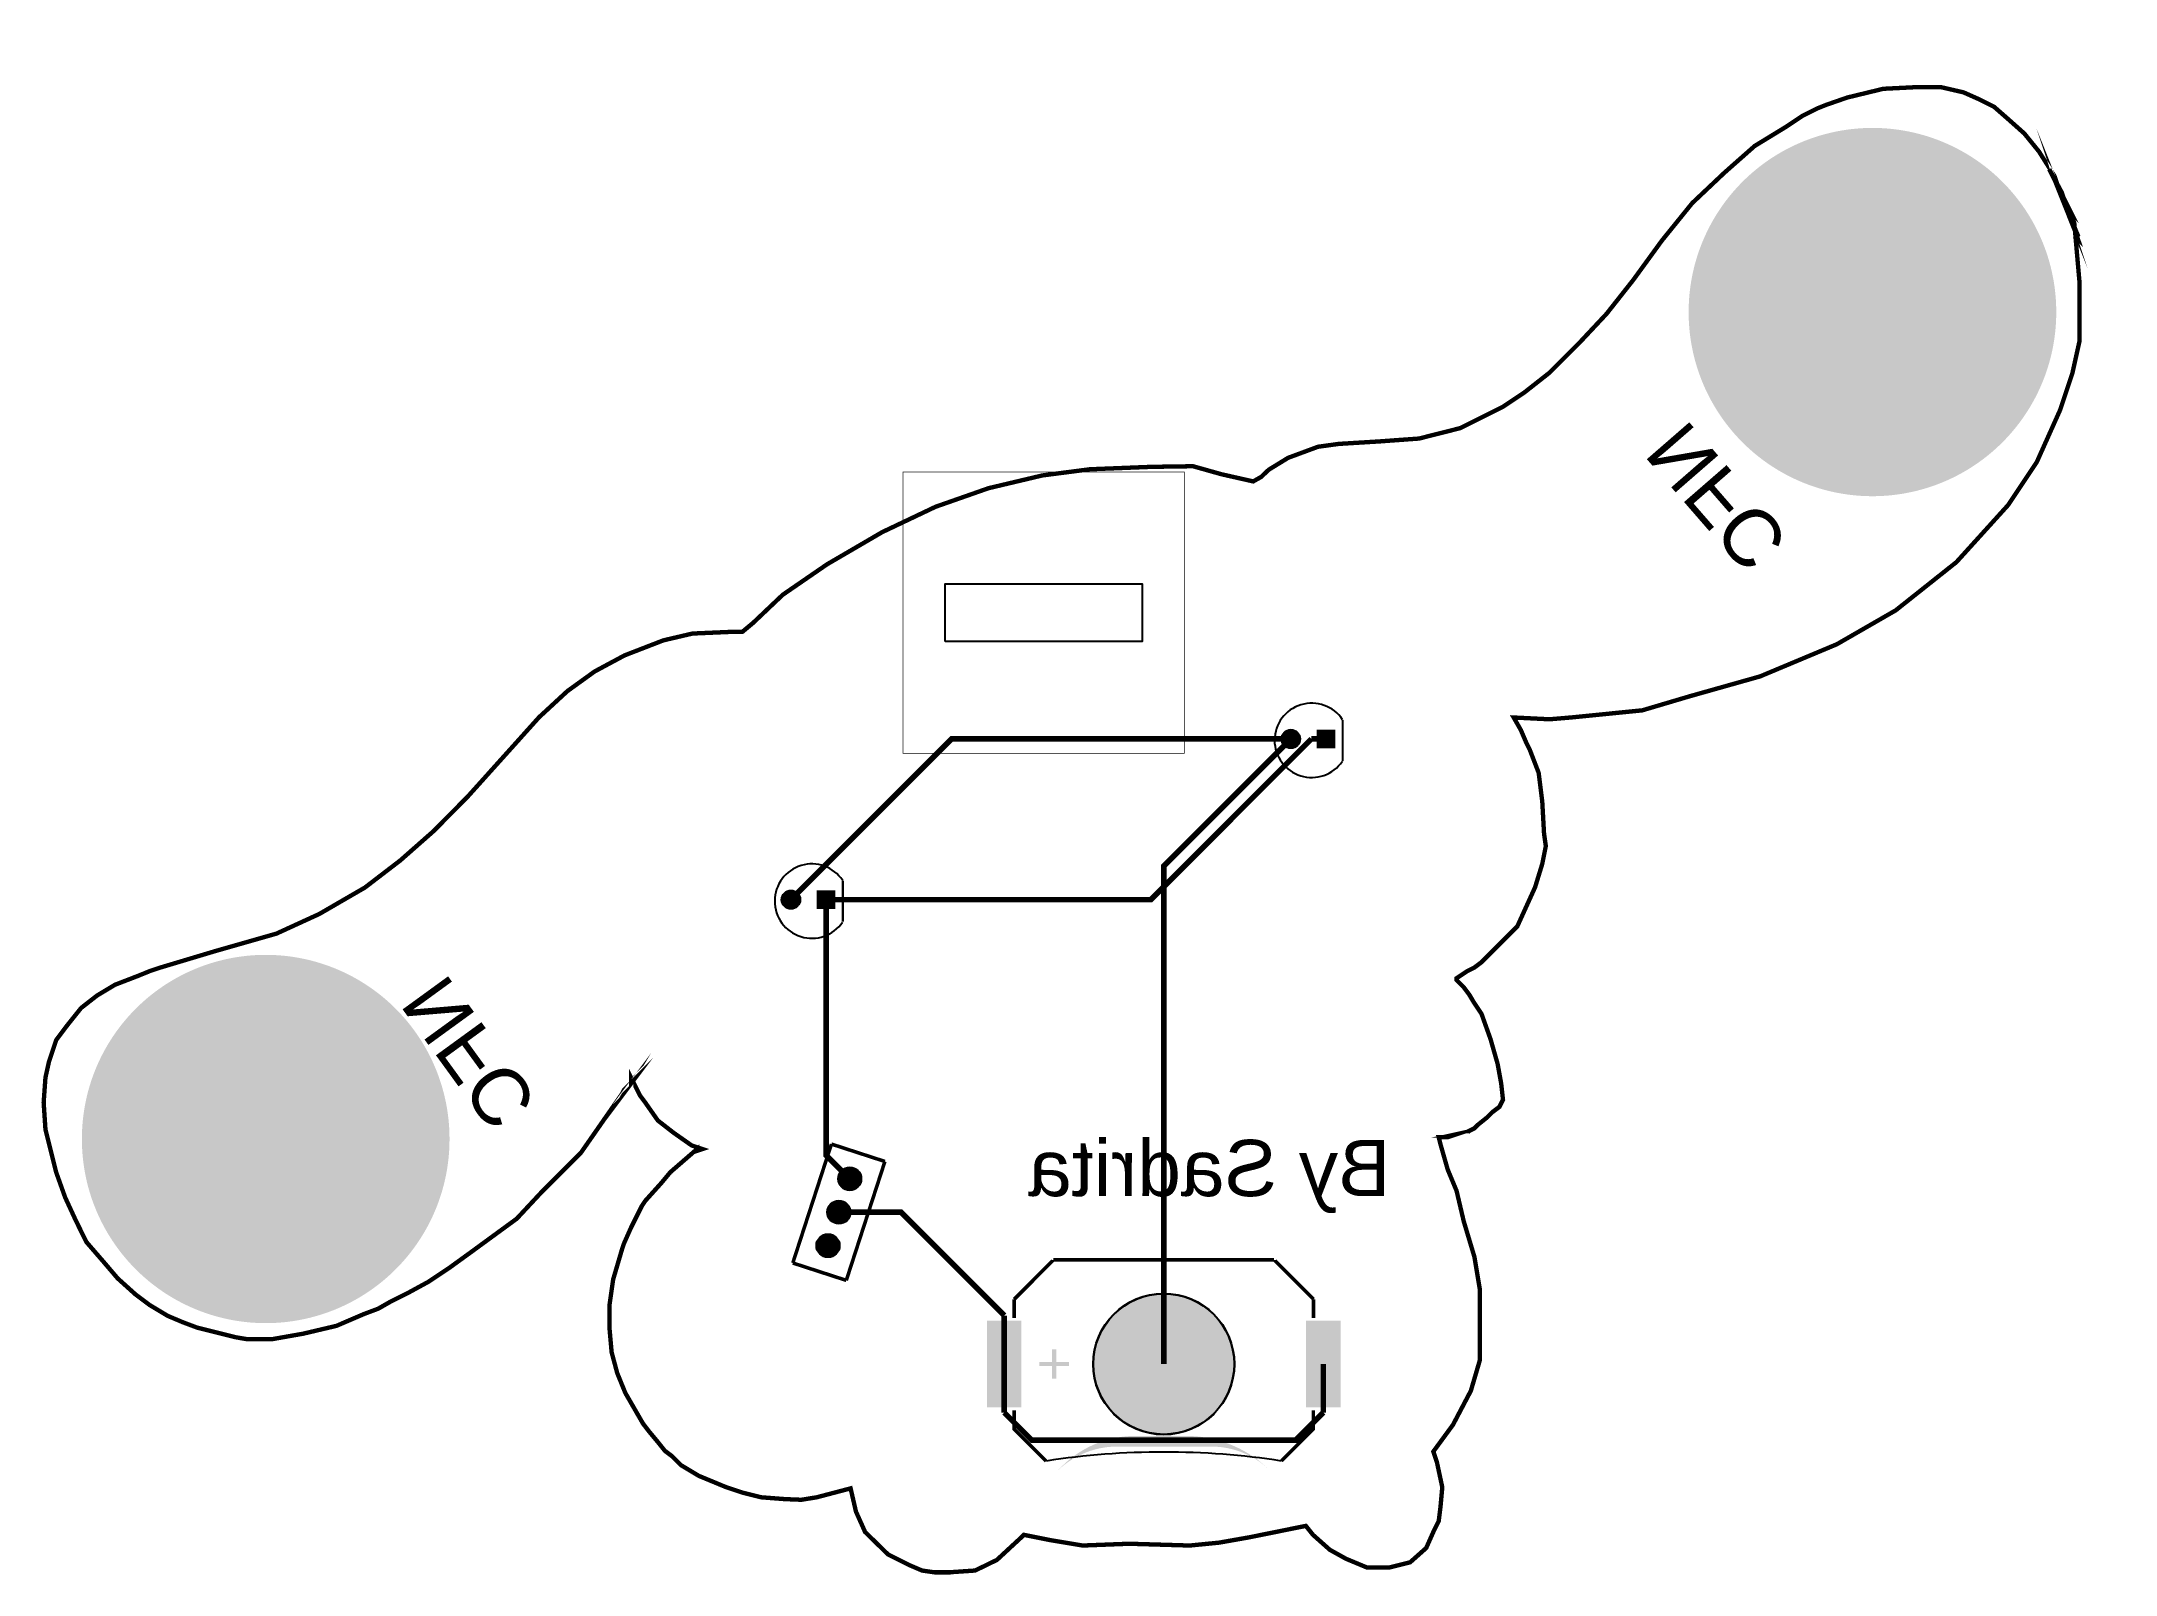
# Model space of a CAD drawing. Header units: millimetres. Extents: x -111 to 37, y 12 to 121.
import ezdxf

# ---------------------------------------------------------------- set-up
doc = ezdxf.new("R2010")
doc.units = ezdxf.units.MM
for name, color, linetype, true_color in [('BoardOutLine', 7, 'Continuous', 0xff00ff), ('BottomLayer', 7, 'Continuous', 0x0000ff), ('BottomPasteMaskLayer', 7, 'Continuous', 0x800000), ('BottomSilkLayer', 7, 'Continuous', 0x66cc33), ('BottomSolderMaskLayer', 7, 'Continuous', 0xaa00ff), ('Document', 7, 'Continuous', 0xffffff), ('Multi-Layer', 7, 'Continuous', 0xc0c0c0), ('TopLayer', 7, 'Continuous', 0xff0000), ('TopSolderMaskLayer', 7, 'Continuous', 0x800080)]:
    doc.layers.add(name, color=color, linetype=linetype, true_color=true_color)
doc.styles.get("Standard").update_dxf_attribs({"font": 'arial.ttf'})

msp = doc.modelspace()

# ---------------------------------------------------------------- texts
at = {"layer": 'BottomSilkLayer', "text_generation_flag": 2}
for rotation, p in [(131, (6.096012192024318, 93.98018796037593)), (126, (-82.16916433832864, 54.61010922021842))]:
    msp.add_text('NFC', height=4, rotation=rotation, dxfattribs=at).set_placement(p)
msp.add_text('By Sadrita', height=4, dxfattribs=at).set_placement((-14.859029718059446, 38.60807721615447))

# ---------------------------------------------------------------- hatches: boundary and pattern name
at = {"layer": 'BottomLayer'}
for points in [[(-35.98807467614936, 26.67005334010662, 1), (-25.988049276098558, 26.67005334010662, 1)], [(-41.138125476250934, 29.72006604013211), (-43.53812547625091, 29.72006604013211), (-43.53812547625091, 23.620040640081243), (-41.138125476250934, 23.620040640081243)], [(-18.43804927609858, 29.72006604013211), (-20.83804927609856, 29.72006604013211), (-20.83804927609856, 23.620040640081243), (-18.43804927609858, 23.620040640081243)]]:
    msp.add_hatch(color=256, dxfattribs=at).paths.add_polyline_path(points)
at = {"layer": 'BottomPasteMaskLayer'}
for points in [[(-43.538074676149336, 29.720040640081265), (-41.13807467614936, 29.720040640081265), (-41.13807467614936, 23.620040640081243), (-43.538074676149336, 23.620040640081243), (-43.538074676149336, 23.630048260096487)], [(-20.83804927609856, 29.720040640081265), (-18.43804927609858, 29.720040640081265), (-18.43804927609858, 23.620040640081243), (-20.83804927609856, 23.620040640081243), (-20.83804927609856, 23.630048260096487)]]:
    msp.add_hatch(color=256, dxfattribs=at).paths.add_polyline_path(points)
at = {"layer": 'BottomSilkLayer'}
for points in [[(-37.73810007620011, 26.820040640081174), (-39.838100076200135, 26.820040640081174), (-39.838100076200135, 26.52004064008122), (-37.73810007620011, 26.52004064008122)], [(-38.63807467614936, 25.620066040132087), (-38.63807467614936, 27.720066040131996), (-38.93807467614931, 27.720066040131996), (-38.93807467614931, 25.620066040132087)]]:
    msp.add_hatch(color=256, dxfattribs=at).paths.add_polyline_path(points)
at = {"layer": 'BottomSolderMaskLayer'}
for points in [[(6.350012700025445, 101.47320294640588), (6.350803179502918, 101.63635230667921), (6.353629273246497, 101.79947910340366), (6.358490541259243, 101.96255793921239), (6.365386226685587, 102.12556342420578), (6.374315255929332, 102.28847017990427), (6.385276238821916, 102.45125284319943), (6.398267468837275, 102.61388607030301), (6.413286923358328, 102.77634454069255), (6.430332263991886, 102.93860296105379), (6.449400836932227, 103.10063606921824), (6.470489673375823, 103.26241863809662), (6.493595489980862, 103.42392547960628), (6.518714689381113, 103.58513144859296), (6.545843360744357, 103.74601144674534), (6.574977280381745, 103.90654042650272), (6.6061119124053675, 104.06669339495534), (6.639242409434928, 104.22644541773434), (6.674363613351716, 104.38577162289505), (6.711470056101916, 104.54464720478813), (6.750555960547899, 104.70304742792257), (6.791615241367936, 104.86094763081655), (6.834641506003209, 105.01832322983682), (6.879628055653939, 105.1751497230257), (6.926567886320981, 105.3314026939172), (6.975453689897222, 105.4870578153367), (7.026277855305352, 105.64209085318987), (7.079032469682488, 105.79647767023505), (7.133709319612308, 105.95019422984126), (7.1902998924038, 106.10321659973067), (7.2487953774168545, 106.25552095570413), (7.309186667433551, 106.4070835853513), (7.371464360075834, 106.55788089174166), (7.4356187592709375, 106.70788939709837), (7.501639876758645, 106.85708574645412), (7.569517433648343, 107.00544671128694), (7.639240862018596, 107.15294919313624), (7.710799306561967, 107.2995702272002), (7.784181626275995, 107.44528698590966), (7.859376396197376, 107.5900767824835), (7.936371909180252, 107.73391707446012), (8.0151561777202, 107.87678546720701), (8.0957169358187, 108.01865971740779), (8.17804164089489, 108.15951773652466), (8.262117475736432, 108.29933759423852), (8.347931350496538, 108.43809752186223), (8.43546990473078, 108.57577591572965), (8.5247195094787, 108.71235134056087), (8.61566626938361, 108.84780253279712), (8.708296024857873, 108.982108403913), (8.80259435428593, 109.11524804369947), (8.898546576271656, 109.24720072351863), (8.996137751921424, 109.37794589953194), (9.095352687171953, 109.50746321589793), (9.196175935155452, 109.63573250794207), (9.298591798603866, 109.76273380529574), (9.402584332293827, 109.88844733500571), (9.508137345528667, 110.01285352461264), (9.615234404658622, 110.1359330051979), (9.723858835640385, 110.2576666143998), (9.833993726632798, 110.37803539939625), (9.945621930629159, 110.49702061985636), (10.05872606812818, 110.61460375085755), (10.1732885298386, 110.73076648576989), (10.289291479421081, 110.84549073910614), (10.406716856265803, 110.95875864933805), (10.525546378303943, 111.07055258167611), (10.645761544853485, 111.18085513081655), (10.767343639500496, 111.28964912365007), (10.890273733012691, 111.39691762193615), (11.014532686286202, 111.50264392493978), (11.140101153325986, 111.6068115720318), (11.26695958425762, 111.70940434525187), (11.395088228370696, 111.81040627183336), (11.524467137194506, 111.90980162668961), (11.655076167603056, 112.00757493486299), (11.786894984951687, 112.10371097393386), (11.919903066242796, 112.19819477639044), (12.054079703321577, 112.29101163195935), (12.189404006098812, 112.38214708989562), (12.325854905804817, 112.4715869612329), (12.463411158268855, 112.55931732099236), (12.60205134722628, 112.64532451035018), (12.741753887654113, 112.72959513876515), (12.882497029130263, 112.8121160860627), (13.024258859220481, 112.8928745044775), (13.16701730689033, 112.97185782065469), (13.310750145940801, 113.04905373760596), (13.45543499846849, 113.12445023662542), (13.601049338351231, 113.19803557916032), (13.747570494753063, 113.2697983086382), (13.894975655655116, 113.33972725225135), (14.043241871407417, 113.40781152269562), (14.192346058301155, 113.47404051986598), (14.342265002163003, 113.53840393250675), (14.492975361969684, 113.60089173981657), (14.644453673480939, 113.66149421300918), (14.796676352894337, 113.7202019168277), (14.949619700515314, 113.77700571101354), (15.103259904448123, 113.83189675172991), (15.257573044302717, 113.88486649293793), (15.412535094918894, 113.93590668772845), (15.568121930107282, 113.98500938960456), (15.724309326404637, 114.03216695371987), (15.881072966846205, 114.077372038068), (16.038388444751035, 114.1206176046262), (16.196231267522535, 114.16189692045123), (16.35457686046061, 114.20120355872666), (16.51340057058883, 114.23853139976461), (16.67267767049202, 114.27387463195794), (16.83238336216641, 114.30722775268475), (16.99249278088041, 114.3385855691663), (17.152980999045667, 114.36794319927378), (17.313823030098547, 114.39529607228985), (17.474993832389373, 114.42063992961994), (17.636468313082105, 114.44397082545413), (17.79822133206062, 114.46528512738337), (17.96022770584341, 114.48457951696344), (18.12246221150258, 114.50185099023258), (18.284899590593795, 114.51709685817843), (18.447514553086194, 114.53031474715749), (18.610281781300728, 114.54150259926382), (18.7731759338526, 114.55065867265), (18.936171649595508, 114.55778154179848), (19.09924355157068, 114.56287009774269), (19.262366250958166, 114.56592354824056), (19.42551435102928, 114.56694141789762), (19.58866245110039, 114.56592354824056), (19.751785150487876, 114.56287009774269), (19.91485705246305, 114.55778154179836), (20.077852768205958, 114.55065867265), (20.2407469207576, 114.54150259926382), (20.403514148972363, 114.53031474715738), (20.566129111464534, 114.51709685817843), (20.72856649055575, 114.50185099023247), (20.890800996215148, 114.48457951696332), (21.05280736999771, 114.46528512738325), (21.21456038897645, 114.44397082545402), (21.376034869669184, 114.42063992961971), (21.53720567196001, 114.39529607228974), (21.69804770301289, 114.36794319927367), (21.858535921177918, 114.33858556916607), (22.018645339892146, 114.30722775268453), (22.178351031566535, 114.27387463195771), (22.337628131469728, 114.2385313997645), (22.496451841597718, 114.20120355872643), (22.65479743453602, 114.161896920451), (22.812640257307294, 114.12061760462598), (22.969955735212352, 114.07737203806778), (23.12671937565392, 114.03216695371964), (23.282906771951275, 113.98500938960433), (23.438493607139435, 113.93590668772822), (23.59345565775584, 113.8848664929377), (23.747768797610206, 113.83189675172957), (23.901409001543016, 113.7770057110132), (24.05435234916399, 113.72020191682736), (24.20657502857739, 113.66149421300884), (24.358053340088873, 113.60089173981623), (24.508763699895326, 113.53840393250641), (24.658682643757174, 113.47404051986564), (24.80778683065091, 113.40781152269517), (24.95605304640344, 113.3397272522509), (25.103458207305266, 113.26979830863775), (25.249979363707325, 113.19803557915986), (25.39559370358984, 113.12445023662497), (25.540278556117755, 113.0490537376055), (25.684011395168, 112.97185782065424), (25.826769842837848, 112.89287450447705), (25.968531672928066, 112.81211608606213), (26.109274814404216, 112.7295951387647), (26.24897735483205, 112.64532451034961), (26.387617543789474, 112.5593173209918), (26.52517379625351, 112.47158696123245), (26.661624695959517, 112.38214708989506), (26.796948998736752, 112.29101163195878), (26.931125635815533, 112.19819477638987), (27.064133717106643, 112.10371097393329), (27.195952534455273, 112.00757493486242), (27.326561564863823, 111.90980162668905), (27.455940473687633, 111.81040627183279), (27.58406911780071, 111.7094043452513), (27.710927548732343, 111.60681157203123), (27.836496015772127, 111.5026439249391), (27.96075496904541, 111.39691762193547), (28.083685062557606, 111.2896491236495), (28.205267157204617, 111.18085513081587), (28.325482323754386, 111.07055258167543), (28.4443118457923, 110.95875864933737), (28.561737222637248, 110.84549073910546), (28.67774017221973, 110.73076648576921), (28.79230263393015, 110.61460375085687), (28.905406771428943, 110.49702061985568), (29.017034975425304, 110.37803539939546), (29.127169866417717, 110.257666614399), (29.23579429739948, 110.13593300519722), (29.342891356529663, 110.01285352461184), (29.448444369764275, 109.88844733500503), (29.552436903454236, 109.76273380529506), (29.65485276690265, 109.63573250794127), (29.75567601488615, 109.50746321589725), (29.854890950136905, 109.37794589953114), (29.952482125786673, 109.24720072351784), (30.048434347771945, 109.11524804369867), (30.14273267720023, 108.9821084039122), (30.235362432674492, 108.84780253279632), (30.3263091925794, 108.71235134056008), (30.415558797327094, 108.57577591572885), (30.503097351561564, 108.43809752186121), (30.58891122632167, 108.29933759423773), (30.672987061163212, 108.15951773652387), (30.755311766239174, 108.01865971740676), (30.835872524337674, 107.87678546720622), (30.914656792877622, 107.73391707445921), (30.991652305860498, 107.5900767824827), (31.06684707578188, 107.44528698590887), (31.140229395496135, 107.2995702271993), (31.211787840039506, 107.15294919313533), (31.281511268409304, 107.00544671128591), (31.34938882529923, 106.85708574645321), (31.415409942786937, 106.70788939709735), (31.47956434198204, 106.55788089174064), (31.541842034624324, 106.40708358535039), (31.602233324640792, 106.25552095570322), (31.660728809654074, 106.10321659972976), (31.717319382445567, 105.95019422984035), (31.771996232375614, 105.79647767023414), (31.824750846752522, 105.64209085318896), (31.875575012160652, 105.48705781533567), (31.924460815736893, 105.33140269391629), (31.97140064640371, 105.17514972302479), (32.01638719605444, 105.0183232298358), (32.05941346068994, 104.86094763081564), (32.100472741509975, 104.70304742792155), (32.13955864595596, 104.54464720478711), (32.17666508870616, 104.38577162289403), (32.21178629262272, 104.22644541773343), (32.24491678965228, 104.06669339495443), (32.2760514216759, 103.9065404265018), (32.30518534131352, 103.74601144674432), (32.332314012676534, 103.58513144859194), (32.357433212076785, 103.42392547960526), (32.38053902868205, 103.2624186380956), (32.40162786512519, 103.10063606921722), (32.42069643806599, 102.93860296105277), (32.43774177869932, 102.77634454069153), (32.45276123322037, 102.61388607030199), (32.4657524632355, 102.4512528431984), (32.47671344612809, 102.28847017990324), (32.48564247537206, 102.12556342420487), (32.492538160798404, 101.96255793921148), (32.49739942881092, 101.79947910340275), (32.50022552255473, 101.6363523066783), (32.501016002031974, 101.47320294640588), (32.50022552255473, 101.31005358613254), (32.49739942881092, 101.1469267894081), (32.492538160798404, 100.98384795359937), (32.48564247537183, 100.82084246860597), (32.47671344612809, 100.65793571290749), (32.4657524632355, 100.49515304961233), (32.452761233220144, 100.33251982250874), (32.43774177869932, 100.1700613521192), (32.42069643806576, 100.00780293175808), (32.40162786512519, 99.84576982359351), (32.380539028681824, 99.68398725471525), (32.35743321207656, 99.52248041320547), (32.332314012676306, 99.3612744442189), (32.30518534131329, 99.20039444606653), (32.2760514216759, 99.03986546630904), (32.24491678965205, 98.87971249785642), (32.21178629262249, 98.71996047507741), (32.17666508870593, 98.56063426991682), (32.13955864595573, 98.40175868802373), (32.10047274150975, 98.2433584648893), (32.05941346068971, 98.0854582619952), (32.01638719605421, 97.92808266297504), (31.97140064640348, 97.77125616978606), (31.924460815736666, 97.61500319889478), (31.875575012160425, 97.45934807747517), (31.824750846752295, 97.30431503962188), (31.77199623237516, 97.1499282225767), (31.71731938244534, 96.9962116629705), (31.66072880965362, 96.8431892930812), (31.602233324640565, 96.69088493710763), (31.541842034624096, 96.53932230746045), (31.479564341981586, 96.38852500107032), (31.41540994278671, 96.23851649571361), (31.349388825299002, 96.08932014635775), (31.281511268409076, 95.94095918152505), (31.21178784003905, 95.79345669967563), (31.14022939549568, 95.64683566561166), (31.066847075781425, 95.5011189069022), (30.99165230586027, 95.35632911032826), (30.914656792877167, 95.21248881835174), (30.83587252433722, 95.06962042560485), (30.75531176623872, 94.9277461754042), (30.67298706116253, 94.7868881562872), (30.588911226321216, 94.64706829857334), (30.50309735156111, 94.50830837094975), (30.41555879732664, 94.3706299770821), (30.326309192578947, 94.234054552251), (30.235362432674037, 94.09860336001475), (30.142732677199774, 93.96429748889886), (30.04843434777149, 93.8311578491124), (29.95248212578599, 93.69920516929324), (29.854890950136223, 93.56845999327993), (29.755676014885694, 93.43894267691405), (29.654852766902195, 93.3106733848698), (29.55243690345378, 93.18367208751613), (29.44844436976382, 93.05795855780616), (29.34289135652898, 92.93355236819923), (29.235794297399025, 92.81047288761397), (29.127169866417262, 92.68873927841207), (29.01703497542485, 92.56837049341561), (28.90540677142826, 92.44938527295551), (28.79230263392924, 92.33180214195431), (28.677740172219274, 92.21563940704198), (28.561737222636793, 92.10091515370573), (28.444311845791844, 91.98764724347382), (28.325482323753704, 91.87585331113576), (28.205267157204162, 91.76555076199531), (28.083685062556924, 91.6567567691618), (27.960754969044956, 91.54948827087571), (27.836496015771672, 91.44376196787209), (27.71092754873166, 91.33959432078007), (27.584069117800027, 91.23700154756), (27.45594047368695, 91.13599962097851), (27.32656156486314, 91.03660426612225), (27.19595253445459, 90.93883095794888), (27.064133717106188, 90.84269491887812), (26.93112563581485, 90.74821111642143), (26.79694899873607, 90.65539426085252), (26.661624695958835, 90.56425880291624), (26.52517379625283, 90.47481893157897), (26.387617543788792, 90.3870885718195), (26.248977354831368, 90.30108138246169), (26.109274814403534, 90.21681075404683), (25.968531672927384, 90.13428980674917), (25.826769842837166, 90.05353138833436), (25.684011395167317, 89.97454807215729), (25.540278556117073, 89.89735215520591), (25.39559370358893, 89.82195565618645), (25.249979363706643, 89.74837031365166), (25.103458207304584, 89.67660758417367), (24.956053046402758, 89.60667864056052), (24.80778683065023, 89.53859437011624), (24.658682643756492, 89.47236537294589), (24.508763699894644, 89.40800196030511), (24.35805334008819, 89.34551415299518), (24.206575028576708, 89.28491167980269), (24.05435234916331, 89.22620397598405), (23.901409001542333, 89.16940018179832), (23.74776879760975, 89.11450914108195), (23.593455657755158, 89.06153939987382), (23.438493607138753, 89.0104992050833), (23.282906771950593, 88.9613965032072), (23.126719375653238, 88.914238939092), (22.96995573521167, 88.86903385474386), (22.81264025730661, 88.82578828818555), (22.65479743453534, 88.78450897236064), (22.496451841597036, 88.74520233408509), (22.337628131469046, 88.70787449304714), (22.178351031565853, 88.67253126085404), (22.018645339891464, 88.639178140127), (21.858535921177463, 88.60782032364568), (21.698047703012207, 88.57846269353797), (21.537205671959327, 88.5511098205219), (21.3760348696685, 88.52576596319204), (21.21456038897577, 88.50243506735762), (21.052807369997026, 88.48112076542839), (20.890800996214466, 88.46182637584832), (20.728566490555068, 88.44455490257917), (20.56612911146408, 88.42930903463332), (20.40351414897168, 88.41609114565426), (20.24074692075692, 88.40490329354793), (20.077852768205275, 88.39574722016175), (19.914857052462594, 88.38862435101328), (19.751785150487194, 88.38353579506906), (19.588662451099708, 88.38048234457119), (19.425514351028596, 88.37946447491413), (19.262366250957484, 88.38048234457119), (19.099243551569998, 88.38353579506906), (18.9361716495946, 88.38862435101328), (18.773175933851917, 88.39574722016175), (18.610281781300046, 88.40490329354793), (18.44751455308551, 88.41609114565438), (18.284899590593113, 88.42930903463332), (18.122462211502125, 88.44455490257917), (17.960227705842726, 88.46182637584832), (17.798221332060166, 88.4811207654285), (17.63646831308165, 88.50243506735774), (17.47499383238892, 88.52576596319204), (17.313823030098092, 88.5511098205219), (17.152980999045212, 88.57846269353809), (16.99249278087973, 88.60782032364568), (16.83238336216573, 88.63917814012711), (16.67267767049134, 88.67253126085404), (16.513400570588146, 88.70787449304726), (16.354576860460156, 88.7452023340852), (16.19623126752208, 88.78450897236064), (16.03838844475058, 88.82578828818566), (15.881072966845522, 88.86903385474398), (15.724309326403954, 88.914238939092), (15.5681219301066, 88.96139650320731), (15.41253509491844, 89.01049920508342), (15.257573044302262, 89.06153939987394), (15.103259904447668, 89.11450914108207), (14.949619700514859, 89.16940018179844), (14.796676352893883, 89.22620397598416), (14.644453673480484, 89.28491167980269), (14.492975361969002, 89.34551415299529), (14.342265002162321, 89.40800196030523), (14.192346058300473, 89.47236537294589), (14.043241871406963, 89.53859437011636), (13.894975655654662, 89.60667864056063), (13.747570494752608, 89.67660758417378), (13.601049338350776, 89.74837031365178), (13.455434998468036, 89.82195565618656), (13.31075014594012, 89.89735215520614), (13.167017306889875, 89.97454807215752), (13.024258859220026, 90.05353138833448), (12.882497029129809, 90.1342898067494), (12.741753887653658, 90.21681075404695), (12.602051347225824, 90.30108138246192), (12.4634111582684, 90.38708857181973), (12.325854905804363, 90.47481893157908), (12.189404006098357, 90.56425880291647), (12.054079703321122, 90.65539426085286), (11.919903066242341, 90.74821111642166), (11.786894984951232, 90.84269491887824), (11.655076167602601, 90.93883095794911), (11.524467137194051, 91.03660426612248), (11.395088228370241, 91.13599962097874), (11.266959584257165, 91.23700154756011), (11.140101153325531, 91.3395943207803), (11.014532686285747, 91.44376196787232), (10.890273733012236, 91.54948827087594), (10.767343639500268, 91.65675676916203), (10.645761544853258, 91.76555076199554), (10.525546378303488, 91.87585331113598), (10.406716856265575, 91.98764724347416), (10.289291479420626, 92.10091515370596), (10.173288529838146, 92.21563940704232), (10.058726068127726, 92.33180214195465), (9.945621930628931, 92.44938527295574), (9.833993726632343, 92.56837049341596), (9.723858835640158, 92.68873927841253), (9.615234404658395, 92.8104728876142), (9.508137345528212, 92.93355236819957), (9.4025843322936, 93.05795855780639), (9.298591798603638, 93.18367208751636), (9.196175935154997, 93.31067338487003), (9.095352687171726, 93.43894267691428), (8.996137751920969, 93.56845999328027), (8.898546576271201, 93.69920516929358), (8.802594354285702, 93.83115784911274), (8.708296024857418, 93.96429748889909), (8.615666269383382, 94.09860336001509), (8.524719509478473, 94.23405455225134), (8.435469904730553, 94.37062997708244), (8.34793135049631, 94.50830837095009), (8.262117475736204, 94.64706829857369), (8.178041640894435, 94.78688815628755), (8.095716935818473, 94.92774617540454), (8.015156177719973, 95.06962042560531), (7.936371909180025, 95.21248881835209), (7.859376396197149, 95.35632911032872), (7.7841816262757675, 95.50111890690255), (7.710799306561739, 95.64683566561212), (7.639240862018369, 95.79345669967597), (7.569517433648116, 95.9409591815255), (7.501639876758418, 96.08932014635809), (7.43561875927071, 96.23851649571395), (7.371464360075606, 96.38852500107066), (7.309186667433323, 96.5393223074609), (7.248795377416627, 96.69088493710808), (7.190299892403573, 96.84318929308165), (7.13370931961208, 96.99621166297095), (7.079032469682261, 97.14992822257716), (7.026277855305125, 97.30431503962234), (6.9754536898969945, 97.45934807747562), (6.926567886320754, 97.61500319889524), (6.879628055653711, 97.77125616978651), (6.834641506003209, 97.92808266297561), (6.791615241367708, 98.08545826199565), (6.750555960547672, 98.24335846488975), (6.711470056101689, 98.40175868802419), (6.674363613351716, 98.56063426991739), (6.639242409434928, 98.71996047507787), (6.6061119124053675, 98.87971249785687), (6.574977280381518, 99.0398654663095), (6.545843360744129, 99.20039444606698), (6.518714689381113, 99.36127444421936), (6.493595489980862, 99.52248041320604), (6.470489673375596, 99.6839872547157), (6.449400836932227, 99.84576982359408), (6.430332263991659, 100.00780293175853), (6.4132869233581005, 100.17006135211977), (6.398267468837275, 100.33251982250931), (6.385276238821916, 100.4951530496129), (6.374315255929332, 100.65793571290806), (6.365386226685587, 100.82084246860643), (6.358490541259243, 100.98384795359982), (6.353629273246497, 101.14692678940855), (6.350803179502918, 101.31005358613311), (6.350012700025445, 101.47320294640645)], [(-22.611379222758394, 71.12014224028451, 1), (-21.29057658115311, 71.12014224028451, 1)], [(-18.79070358140723, 71.78054356108714), (-18.79070358140723, 70.45974091948187), (-20.111506223012498, 70.45974091948187), (-20.111506223012498, 71.78054356108714)], [(-58.17145034290059, 59.6901193802388, 1), (-56.85064770129531, 59.6901193802388, 1)], [(-54.350774701549426, 60.35052070104132), (-54.350774701549426, 59.02971805943616), (-55.671577343154695, 59.02971805943616), (-55.671577343154695, 60.35052070104132)], [(-107.95021590043177, 42.67208534417068), (-107.94942542095487, 42.83523470444436), (-107.94659932721152, 42.99836150116914), (-107.94173805919945, 43.16144033697822), (-107.93484237377368, 43.32444582197195), (-107.92591334453027, 43.48735257767078), (-107.91495236163814, 43.65013524096628), (-107.90196113162335, 43.8127684680702), (-107.88694167710287, 43.97522693846008), (-107.86989633646976, 44.13748535882178), (-107.85082776352965, 44.29951846698657), (-107.82973892708662, 44.461301035865404), (-107.80663311048193, 44.62280787737552), (-107.78151391108202, 44.78401384636243), (-107.75438523971934, 44.94489384451515), (-107.7252513200824, 45.10542282427309), (-107.69411668805901, 45.26557579272617), (-107.66098619102968, 45.42532781550551), (-107.62586498711335, 45.58465402066656), (-107.58875854436371, 45.7435296025601), (-107.54967263991807, 45.90192982569499), (-107.50861335909838, 46.05983002858943), (-107.46558709446322, 46.21720562761004), (-107.42060054481294, 46.37403212079937), (-107.37366071414624, 46.530285091691326), (-107.32477491057023, 46.68594021311117), (-107.27395074516255, 46.84097325096491), (-107.22119613078564, 46.99536006801043), (-107.16651928085605, 47.149076627617205), (-107.10992870806479, 47.30209899750696), (-107.05143322305196, 47.454403353480984), (-106.99104193303572, 47.60596598312861), (-106.92876424039343, 47.75676328951931), (-106.86460984119867, 47.90677179487648), (-106.79858872371108, 48.05596814423268), (-106.7307111668215, 48.20432910906584), (-106.66098773845158, 48.35183159091571), (-106.58942929390832, 48.49845262498013), (-106.51604697419452, 48.64416938369004), (-106.44085220427337, 48.78895918026433), (-106.3638566912905, 48.93279947224141), (-106.28507242275077, 49.07566786498876), (-106.20451166465239, 49.217542115189985), (-106.12218695957642, 49.35840013430732), (-106.038111124735, 49.498219992021745), (-105.95229724997512, 49.63697991964568), (-105.86475869574076, 49.77465831351378), (-105.77550909099318, 49.911233738345345), (-105.68456233108827, 50.046684930582046), (-105.59193257561424, 50.1809908016985), (-105.49763424618595, 50.314130441485304), (-105.40168202420045, 50.44608312130492), (-105.3040908485508, 50.576828297318684), (-105.20487591330027, 50.70634561368513), (-105.10405266531689, 50.83461490572972), (-105.00163680186836, 50.96161620308385), (-104.8976442681784, 51.087329732794274), (-104.79209125494367, 51.211735922401544), (-104.68499419581372, 51.33481540298726), (-104.57636976483184, 51.4565490121895), (-104.46623487383943, 51.57691779718641), (-104.35460666984306, 51.69590301764708), (-104.24150253234404, 51.81348614864862), (-104.12694007063374, 51.92964888356141), (-104.01093712105114, 52.044373136898116), (-103.8935117442062, 52.157641047130255), (-103.77468222216805, 52.26943497946888), (-103.6544670556184, 52.37973752860978), (-103.53288496097127, 52.48853152144363), (-103.40995486745908, 52.59580001973006), (-103.28569591418545, 52.701526322734026), (-103.16012744714567, 52.80569396982651), (-103.03326901621404, 52.90828674304703), (-102.90514037210073, 53.00928866962886), (-102.77576146327681, 53.108684024485456), (-102.64515243286814, 53.20645733265917), (-102.51333361551929, 53.302593371730495), (-102.38032553422795, 53.397077174187416), (-102.24614889714917, 53.489894029756556), (-102.1108245943717, 53.581029487693286), (-101.97437369466547, 53.67046935903102), (-101.83681744220144, 53.75819971879059), (-101.69817725324356, 53.84420690814886), (-101.55847471281572, 53.92847753656406), (-101.41773157133935, 54.01099848386184), (-101.2759697412489, 54.09175690227721), (-101.13321129357894, 54.17074021845451), (-100.98947845452835, 54.247936135406235), (-100.84479360200021, 54.32333263442604), (-100.69917926211735, 54.39691797696105), (-100.5526581057153, 54.468680706439386), (-100.40525294481301, 54.53860965005265), (-100.2569867290606, 54.606693920497264), (-100.10788254216652, 54.67292291766796), (-99.95796359830445, 54.73728633030896), (-99.80725323849765, 54.79977413761901), (-99.65577492698583, 54.86037661081184), (-99.50355224757232, 54.919084314630595), (-99.350608899951, 54.97588810881666), (-99.19696869601796, 55.03077914953326), (-99.04265555616314, 55.08374889074162), (-98.88769350554662, 55.13478908553225), (-98.73210667035812, 55.1838917874087), (-98.57591927406054, 55.23104935152401), (-98.41915563361852, 55.27625443587226), (-98.26184015571334, 55.319500002430914), (-98.10399733294162, 55.360779318255936), (-97.9456517400032, 55.400085956531484), (-97.78682802987487, 55.43741379756966), (-97.62755092997133, 55.4727570297631), (-97.4678452382966, 55.506110150490144), (-97.30773581958226, 55.53746796697169), (-97.14724760141655, 55.56682559707929), (-96.98640557036344, 55.5941784700957), (-96.82523476807239, 55.61952232742567), (-96.6637602873792, 55.642853223259976), (-96.50200726840035, 55.66416752518933), (-96.34000089461745, 55.68346191476962), (-96.17776638895782, 55.70073338803877), (-96.01532900986638, 55.715979255984735), (-95.85271404737375, 55.72919714496379), (-95.68994681915876, 55.74038499707024), (-95.52705266660666, 55.74954107045653), (-95.36405695086341, 55.75666393960489), (-95.2009850488879, 55.7617524955491), (-95.03786234949996, 55.76480594604709), (-94.87471424942873, 55.76582381570415), (-94.71156614935728, 55.76480594604709), (-94.54844344996945, 55.76175249554922), (-94.38537154799383, 55.75666393960489), (-94.22237583225058, 55.74954107045653), (-94.05948167969848, 55.74038499707024), (-93.89671445148349, 55.72919714496379), (-93.73409948899086, 55.715979255984735), (-93.57166210989942, 55.700733388038884), (-93.4094276042398, 55.68346191476962), (-93.24742123045701, 55.66416752518933), (-93.08566821147804, 55.64285322326009), (-92.92419373078496, 55.61952232742567), (-92.7630229284938, 55.5941784700957), (-92.60218089744069, 55.5668255970794), (-92.44169267927498, 55.53746796697169), (-92.28158326056064, 55.50611015049026), (-92.12187756888602, 55.4727570297631), (-91.96260046898249, 55.437413797569775), (-91.80377675885404, 55.4000859565316), (-91.64543116591562, 55.360779318255936), (-91.4875883431439, 55.319500002430914), (-91.33027286523873, 55.276254435872374), (-91.17350922479682, 55.23104935152412), (-91.01732182849923, 55.18389178740881), (-90.86173499331062, 55.13478908553236), (-90.70677294269422, 55.08374889074173), (-90.55245980283928, 55.03077914953337), (-90.39881959890624, 54.975888108816775), (-90.24587625128493, 54.91908431463071), (-90.09365357187141, 54.860376610811954), (-89.94217526035959, 54.79977413761924), (-89.7914649005528, 54.737286330309075), (-89.64154595669072, 54.672922917668075), (-89.49244176979676, 54.60669392049738), (-89.34417555404423, 54.53860965005288), (-89.19677039314183, 54.4686807064395), (-89.05024923673989, 54.39691797696139), (-88.90463489685715, 54.32333263442615), (-88.75995004432889, 54.24793613540635), (-88.61621720527842, 54.170740218454625), (-88.47345875760823, 54.09175690227744), (-88.33169692751778, 54.01099848386207), (-88.19095378604152, 53.92847753656429), (-88.05125124561357, 53.84420690814909), (-87.91261105665592, 53.75819971879082), (-87.77505480419165, 53.670469359031244), (-87.63860390448554, 53.58102948769351), (-87.50327960170807, 53.48989402975678), (-87.36910296462929, 53.39707717418753), (-87.23609488333796, 53.30259337173061), (-87.1042760659891, 53.2064573326594), (-86.97366703558043, 53.10868402448568), (-86.84428812675662, 53.009288669629086), (-86.71615948264332, 52.908286743047256), (-86.58930105171169, 52.805693969826734), (-86.46373258467167, 52.70152632273437), (-86.33947363139805, 52.59580001973029), (-86.21654353788597, 52.48853152144386), (-86.09496144323884, 52.37973752861001), (-85.97474627668907, 52.26943497946911), (-85.85591675465093, 52.15764104713048), (-85.7384913778061, 52.04437313689846), (-85.62248842822339, 51.92964888356164), (-85.5079259665132, 51.81348614864885), (-85.39482182901418, 51.69590301764731), (-85.2831936250177, 51.57691779718664), (-85.17305873402529, 51.45654901218984), (-85.06443430304341, 51.3348154029876), (-84.95733724391357, 51.21173592240177), (-84.85178423067885, 51.0873297327945), (-84.74779169698877, 50.96161620308408), (-84.64537583354024, 50.83461490572995), (-84.54455258555686, 50.70634561368547), (-84.44533765030644, 50.57682829731891), (-84.34774647465667, 50.446083121305264), (-84.25179425267117, 50.314130441485645), (-84.157495923243, 50.18099080169884), (-84.06486616776886, 50.04668493058239), (-83.97391940786406, 49.91123373834557), (-83.88466980311637, 49.774658313514124), (-83.79713124888201, 49.63697991964602), (-83.71131737412202, 49.498219992022086), (-83.62724153928059, 49.35840013430766), (-83.54491683420474, 49.21754211519021), (-83.46435607610624, 49.0756678649891), (-83.38557180756652, 48.932799472241754), (-83.30857629458376, 48.78895918026467), (-83.2333815246626, 48.64416938369038), (-83.15999920494869, 48.49845262498047), (-83.08844076040555, 48.35183159091605), (-83.01871733203552, 48.20432910906618), (-82.95083977514594, 48.05596814423302), (-82.88481865765834, 47.90677179487682), (-82.82066425846358, 47.756763289519654), (-82.75838656582141, 47.605965983128954), (-82.69799527580517, 47.454403353481325), (-82.63949979079234, 47.3020989975073), (-82.58290921800096, 47.149076627617546), (-82.52823236807137, 46.99536006801088), (-82.47547775369458, 46.84097325096525), (-82.42465358828679, 46.68594021311151), (-82.37576778471077, 46.53028509169167), (-82.32882795404407, 46.374032120799825), (-82.2838414043938, 46.21720562761038), (-82.24081513975875, 46.05983002858977), (-82.19975585893906, 45.90192982569533), (-82.16066995449341, 45.74352960256044), (-82.12356351174367, 45.5846540206669), (-82.08844230782734, 45.425327815505966), (-82.055311810798, 45.26557579272651), (-82.02417717877461, 45.105422824273546), (-81.99504325913767, 44.94489384451549), (-81.96791458777489, 44.78401384636288), (-81.94279538837509, 44.62280787737586), (-81.91968957177039, 44.461301035865745), (-81.89860073532736, 44.29951846698691), (-81.87953216238725, 44.13748535882212), (-81.86248682175415, 43.97522693846065), (-81.84746736723355, 43.812768468070544), (-81.83447613721876, 43.65013524096662), (-81.82351515432686, 43.48735257767112), (-81.81458612508322, 43.324445821972404), (-81.80769043965756, 43.16144033697867), (-81.80282917164539, 42.9983615011696), (-81.80000307790203, 42.835234704444815), (-81.79921259842513, 42.67208534417068), (-81.80000307790203, 42.508935983897004), (-81.80282917164539, 42.34580918717222), (-81.80769043965756, 42.182730351363034), (-81.81458612508322, 42.0197248663693), (-81.82351515432674, 41.85681811067059), (-81.83447613721876, 41.694035447375086), (-81.84746736723355, 41.53140222027116), (-81.86248682175415, 41.36894374988117), (-81.87953216238714, 41.20668532951959), (-81.89860073532736, 41.04465222135468), (-81.91968957177028, 40.88286965247596), (-81.94279538837498, 40.72136281096584), (-81.96791458777489, 40.560156841978824), (-81.99504325913767, 40.39927684382599), (-82.0241771787745, 40.23874786406816), (-82.05531181079789, 40.0785948956152), (-82.08844230782722, 39.91884287283574), (-82.12356351174355, 39.75951666767469), (-82.1606699544933, 39.60064108578126), (-82.19975585893894, 39.44224086264637), (-82.24081513975864, 39.28434065975193), (-82.28384140439368, 39.12696506073121), (-82.32882795404407, 38.97013856754188), (-82.37576778471066, 38.81388559665004), (-82.42465358828667, 38.658230475230084), (-82.47547775369435, 38.50319743737646), (-82.52823236807126, 38.34881062033071), (-82.58290921800085, 38.195094060724045), (-82.63949979079223, 38.04207169083429), (-82.69799527580506, 37.88976733486027), (-82.7583865658213, 37.73820470521264), (-82.82066425846347, 37.58740739882205), (-82.88481865765823, 37.43739889346489), (-82.95083977514582, 37.28820254410857), (-83.01871733203541, 37.13984157927541), (-83.08844076040543, 36.99233909742554), (-83.15999920494858, 36.84571806336123), (-83.23338152466249, 36.70000130465121), (-83.30857629458364, 36.55521150807692), (-83.38557180756641, 36.411371216099724), (-83.46435607610613, 36.26850282335249), (-83.54491683420463, 36.12662857315138), (-83.62724153928048, 35.98577055403382), (-83.7113173741219, 35.845950696319505), (-83.7971312488819, 35.70719076869557), (-83.88466980311625, 35.56951237482747), (-83.97391940786395, 35.432936949995906), (-84.06486616776874, 35.297485757759205), (-84.15749592324289, 35.16317988664275), (-84.25179425267106, 35.03004024685595), (-84.34774647465656, 34.89808756703633), (-84.44533765030621, 34.76734239102245), (-84.54455258555674, 34.63782507465612), (-84.64537583354013, 34.50955578261153), (-84.74779169698854, 34.3825544852574), (-84.85178423067873, 34.25684095554686), (-84.95733724391334, 34.13243476593959), (-85.0644343030433, 34.00935528535399), (-85.17305873402518, 33.88762167615175), (-85.28319362501759, 33.767252891154726), (-85.39482182901395, 33.64826767069417), (-85.50792596651308, 33.53068453969263), (-85.62248842822328, 33.41452180477984), (-85.73849137780599, 33.299797551443135), (-85.85591675465082, 33.18652964121088), (-85.97474627668896, 33.07473570887237), (-86.09496144323873, 32.96443315973147), (-86.21654353788585, 32.85563916689762), (-86.33947363139794, 32.74837066861119), (-86.46373258467156, 32.64264436560711), (-86.58930105171135, 32.538476718514744), (-86.7161594826432, 32.43588394529411), (-86.8442881267564, 32.33488201871239), (-86.97366703558032, 32.235486663855795), (-87.10427606598898, 32.13771335568208), (-87.23609488333773, 32.041577316610756), (-87.36910296462918, 31.947093514153835), (-87.50327960170796, 31.85427665858458), (-87.63860390448542, 31.763141200647965), (-87.77505480419154, 31.673701329310234), (-87.9126110566558, 31.585970969550544), (-88.05125124561346, 31.499963780192388), (-88.1909537860414, 31.41569315177719), (-88.33169692751767, 31.333172204479297), (-88.47345875760811, 31.25241378606404), (-88.6162172052783, 31.17343046988674), (-88.75995004432878, 31.096234552935016), (-88.90463489685703, 31.020838053915213), (-89.05024923673977, 30.947252711380088), (-89.19677039314183, 30.875489981901865), (-89.34417555404411, 30.8055610382886), (-89.49244176979664, 30.737476767843987), (-89.6415459566906, 30.67124777067329), (-89.79146490055268, 30.60688435803229), (-89.94217526035948, 30.54439655072224), (-90.0936535718713, 30.483794077529296), (-90.24587625128493, 30.425086373710656), (-90.39881959890624, 30.368282579524475), (-90.55245980283917, 30.31339153880799), (-90.7067729426941, 30.260421797599633), (-90.86173499331062, 30.20938160280889), (-91.01732182849912, 30.160278900932667), (-91.1735092247967, 30.113121336817244), (-91.33027286523861, 30.06791625246899), (-91.4875883431439, 30.02467068591045), (-91.64543116591562, 29.983391370085315), (-91.80377675885393, 29.944084731809653), (-91.96260046898249, 29.906756890771703), (-92.1218775688859, 29.871413658578263), (-92.28158326056064, 29.838060537851106), (-92.44169267927498, 29.806702721369675), (-92.60218089744058, 29.777345091261964), (-92.7630229284938, 29.749992218245666), (-92.92419373078485, 29.724648360915694), (-93.08566821147792, 29.70131746508116), (-93.2474212304569, 29.680003163151923), (-93.4094276042398, 29.66070877357174), (-93.57166210989942, 29.64343730030248), (-93.73409948899086, 29.62819143235663), (-93.89671445148349, 29.614973543377573), (-94.05948167969848, 29.603785691271128), (-94.22237583225058, 29.594629617884834), (-94.38537154799383, 29.587506748736473), (-94.54844344996945, 29.582418192792147), (-94.71156614935728, 29.579364742294274), (-94.87471424942873, 29.578346872637212), (-95.03786234949996, 29.579364742294274), (-95.2009850488879, 29.58241819279226), (-95.36405695086341, 29.587506748736473), (-95.52705266660666, 29.594629617884834), (-95.68994681915876, 29.603785691271128), (-95.85271404737375, 29.614973543377573), (-96.01532900986638, 29.62819143235663), (-96.17776638895782, 29.643437300302594), (-96.34000089461745, 29.66070877357174), (-96.50200726840046, 29.680003163151923), (-96.66376028737932, 29.701317465081274), (-96.82523476807239, 29.724648360915694), (-96.98640557036344, 29.749992218245666), (-97.14724760141667, 29.777345091262077), (-97.30773581958226, 29.806702721369675), (-97.4678452382966, 29.83806053785122), (-97.62755092997133, 29.871413658578376), (-97.78682802987487, 29.906756890771703), (-97.94565174000331, 29.944084731809767), (-98.10399733294162, 29.983391370085428), (-98.26184015571334, 30.02467068591045), (-98.41915563361863, 30.067916252469104), (-98.57591927406065, 30.113121336817358), (-98.73210667035823, 30.16027890093278), (-98.88769350554662, 30.209381602809003), (-99.04265555616325, 30.260421797599747), (-99.19696869601808, 30.313391538808105), (-99.350608899951, 30.36828257952459), (-99.50355224757232, 30.42508637371077), (-99.65577492698594, 30.48379407752941), (-99.80725323849765, 30.544396550722354), (-99.95796359830445, 30.606884358032403), (-100.10788254216664, 30.671247770673403), (-100.25698672906071, 30.7374767678441), (-100.40525294481313, 30.805561038288715), (-100.55265810571541, 30.875489981902092), (-100.69917926211747, 30.9472527113802), (-100.84479360200032, 31.02083805391544), (-100.98947845452835, 31.096234552935243), (-101.13321129357905, 31.173430469886853), (-101.27596974124901, 31.252413786064153), (-101.41773157133946, 31.33317220447941), (-101.55847471281584, 31.415693151777305), (-101.69817725324367, 31.499963780192502), (-101.83681744220155, 31.58597096955077), (-101.97437369466559, 31.67370132931046), (-102.11082459437182, 31.76314120064808), (-102.24614889714917, 31.85427665858481), (-102.38032553422795, 31.947093514154062), (-102.5133336155194, 32.04157731661098), (-102.64515243286814, 32.137713355682195), (-102.77576146327681, 32.23548666385602), (-102.90514037210073, 32.33488201871262), (-103.03326901621404, 32.435883945294336), (-103.16012744714578, 32.53847671851486), (-103.28569591418557, 32.64264436560734), (-103.40995486745919, 32.7483706686113), (-103.53288496097139, 32.85563916689773), (-103.65446705561851, 32.9644331597317), (-103.77468222216805, 33.074735708872595), (-103.89351174420631, 33.186529641210996), (-104.01093712105126, 33.29979755144325), (-104.12694007063374, 33.414521804780065), (-104.24150253234404, 33.53068453969274), (-104.35460666984306, 33.648267670694395), (-104.46623487383954, 33.76725289115484), (-104.57636976483184, 33.887621676151866), (-104.68499419581372, 34.009355285354104), (-104.79209125494378, 34.13243476593982), (-104.89764426817851, 34.256840955547204), (-105.00163680186847, 34.38255448525763), (-105.104052665317, 34.509555782611756), (-105.20487591330038, 34.637825074656234), (-105.30409084855091, 34.767342391022794), (-105.40168202420045, 34.89808756703644), (-105.49763424618595, 35.03004024685606), (-105.59193257561435, 35.16317988664298), (-105.68456233108839, 35.29748575775932), (-105.77550909099318, 35.43293694999602), (-105.86475869574076, 35.56951237482758), (-105.95229724997523, 35.70719076869568), (-106.03811112473511, 35.84595069631973), (-106.12218695957654, 35.985770554033934), (-106.20451166465239, 36.12662857315149), (-106.28507242275089, 36.268502823352605), (-106.36385669129061, 36.411371216100065), (-106.44085220427337, 36.555211508077036), (-106.51604697419464, 36.70000130465132), (-106.58942929390844, 36.845718063361346), (-106.66098773845158, 36.99233909742577), (-106.7307111668216, 37.13984157927564), (-106.79858872371108, 37.288202544108685), (-106.86460984119867, 37.437398893465), (-106.92876424039343, 37.587407398822165), (-106.99104193303572, 37.738204705212866), (-107.05143322305207, 37.889767334860494), (-107.10992870806479, 38.04207169083452), (-107.16651928085605, 38.19509406072416), (-107.22119613078564, 38.34881062033082), (-107.27395074516255, 38.50319743737657), (-107.32477491057034, 38.6582304752302), (-107.37366071414635, 38.81388559665015), (-107.42060054481306, 38.970138567541994), (-107.46558709446322, 39.126965060731436), (-107.50861335909838, 39.28434065975205), (-107.54967263991807, 39.442240862646486), (-107.58875854436371, 39.600641085781376), (-107.62586498711335, 39.759516667674916), (-107.66098619102968, 39.91884287283585), (-107.69411668805901, 40.07859489561531), (-107.7252513200824, 40.23874786406827), (-107.75438523971934, 40.399276843826215), (-107.78151391108202, 40.56015684197894), (-107.80663311048193, 40.72136281096596), (-107.82973892708662, 40.882869652476074), (-107.85082776352965, 41.044652221354795), (-107.86989633646976, 41.2066853295197), (-107.88694167710287, 41.36894374988117), (-107.90196113162335, 41.531402220271275), (-107.91495236163814, 41.6940354473752), (-107.92591334453027, 41.8568181106707), (-107.93484237377368, 42.019724866369415), (-107.94173805919945, 42.182730351363034), (-107.94659932721152, 42.34580918717222), (-107.94942542095487, 42.508935983897004), (-107.95021590043177, 42.672085344170796)], [(-54.15496570993149, 39.84269748539498, 1), (-52.50416560833129, 39.84269748539498, 1)], [(-54.927482854965646, 37.46520193040385, 1), (-53.27668275336545, 37.46520193040385, 1)], [(-55.70007620015234, 35.08745237490473, 1), (-54.04927609855214, 35.08745237490473, 1)], [(-36.01308102616206, 26.67005334010662, 1), (-25.96304292608586, 26.67005334010662, 1)], [(-41.1131201848425, 29.745072494269834), (-43.563132884867855, 29.745072494269834), (-43.563132884867855, 23.59503418594352), (-41.1131201848425, 23.59503418594352)], [(-18.413042926085836, 29.745072494269834), (-20.863055626111304, 29.745072494269834), (-20.863055626111304, 23.59503418594352), (-18.413042926085836, 23.59503418594352)]]:
    msp.add_hatch(color=256, dxfattribs=at).paths.add_polyline_path(points)
at = {"layer": 'Document'}
for points in [[(-37.73810007620011, 26.820040640081174), (-39.838100076200135, 26.820040640081174), (-39.838100076200135, 26.52004064008122), (-37.73810007620011, 26.52004064008122)], [(-38.63807467614936, 25.620066040132087), (-38.63807467614936, 27.720066040131996), (-38.93807467614931, 27.720066040131996), (-38.93807467614931, 25.620066040132087)], [(-23.378054356108578, 19.050063500127067), (-23.45779276053679, 19.128324589767885), (-23.53898061714142, 19.205080978638534), (-23.621589536304555, 19.280305826708855), (-23.705590631494374, 19.35397282949475), (-23.79095452936474, 19.426056227256595), (-23.877651380027828, 19.496530814006746), (-23.96565086749149, 19.56537194632358), (-24.0549222202593, 19.632555551969062), (-24.14543422209192, 19.698058138305555), (-24.23715522292207, 19.761856800511282), (-24.330053149921696, 19.82392922958968), (-24.42409551871765, 19.884253720169795), (-24.519249444750585, 19.942809178096695), (-24.615481654773816, 19.999575127807475), (-24.712758498488142, 20.05453171949125), (-24.811045960309116, 20.10765973602986), (-24.910309671260848, 20.158940599717766), (-25.010514920995092, 20.208356378758822), (-25.111626669927432, 20.255889793535857), (-25.213609561490898, 20.301524222653143), (-25.316427934498847, 20.345243708749308), (-25.42004583561527, 20.387032964075956), (-25.52442703192628, 20.426877375844924), (-25.62953502361063, 20.46476301133646), (-25.73533305670253, 20.500676622772744), (-25.841784135943954, 20.534605651949278), (-25.9488510377206, 20.566538234626705), (-26.05649632307893, 20.59646320467914), (-26.164682350816975, 20.624370097999304), (-26.27337129064722, 20.650249156156974), (-26.382525136424306, 20.674091329811404), (-26.492105719436267, 20.695888281875796), (-26.602074721749545, 20.715632390433257), (-26.712393689609485, 20.733316751400366), (-26.82302404688619, 20.748935180943135), (-26.933927108562898, 20.76248221763842), (-27.045064094265058, 20.773953124383638), (-27.156396141819528, 20.78334389005363), (-27.267884320844132, 20.790651230902995), (-27.37948964636132, 20.795872591714556), (-27.491173092429676, 20.79900614669259), (-27.602895605791105, 20.80005080010153), (-31.05806451612898, 20.80005080010153), (-34.310718821437604, 20.80005080010153), (-34.42435828419741, 20.798988333525813), (-34.53795801139904, 20.795801122939565), (-34.65147827967314, 20.790490282841688), (-34.764879393435876, 20.783057670317817), (-34.87812169876929, 20.77350588439208), (-34.991165597286795, 20.76183826511749), (-35.10397155998089, 20.74805889240838), (-35.21650014104455, 20.732172584613522), (-35.32871199166573, 20.714184896831284), (-35.44056787378577, 20.694102118967294), (-35.55202867382047, 20.671931273534824), (-35.66305541633767, 20.64768011319927), (-35.773609277685296, 20.62135711806718), (-35.883651599567656, 20.592971492721063), (-35.9931439025637, 20.562533163000353), (-36.10204789958209, 20.530052772531235), (-36.210325509248605, 20.49554167900385), (-36.317938869224236, 20.45901195020167), (-36.42485034944286, 20.420476359781333), (-36.53102256527086, 20.379948382805765), (-36.63641839057959, 20.33744219103255), (-36.741000970727214, 20.29297264795798), (-36.84473373544597, 20.24655530361997), (-36.94758041163038, 20.198206389160646), (-37.049505036020946, 20.147942811150187), (-37.15047196777971, 20.095782145675344), (-37.25044590095331, 20.04174263219329), (-37.34939187681823, 19.98584316715369), (-37.44727529610566, 19.928103297391203), (-37.54406193109969, 19.86854321329031), (-37.63971793760618, 19.807183741724657), (-37.73420986678741, 19.74404633877532), (-37.82750467685821, 19.679153082227117), (-37.9195697446404, 19.612526663849394), (-38.010372876969654, 19.54419038146034), (-38.0998823219536, 19.474168130780527), (-38.18806678007411, 19.40248439707773), (-38.27489541513228, 19.32916424660391), (-38.3603378650314, 19.254233317830767), (-38.444364252393825, 19.17771781248439), (-38.526945195008125, 19.099644486383113), (-38.608051816103625, 19.02004064008122), (-38.245923291846566, 19.38216916433828), (-38.1573312657913, 19.46929297614861), (-38.06729578541285, 19.55492426679598), (-37.9758419920081, 19.639039124798728), (-37.88299542292111, 19.721614062120466), (-37.78878200441079, 19.80262602072844), (-37.69322804441208, 19.882052379032757), (-37.59636022518953, 19.9598709582026), (-37.498205595886816, 20.03606002835943), (-37.398791564973294, 20.110598314645472), (-37.29814589259081, 20.183465003163747), (-37.19629668280197, 20.25463974679019), (-37.093272375742, 20.324102670855837), (-36.98910173967795, 20.391834378695876), (-36.88381386297476, 20.4578159570666), (-36.777438145973406, 20.52202898142582), (-36.670004292780504, 20.584455521078894), (-36.56154230297432, 20.64507814418448), (-36.45208246322761, 20.70387992262306), (-36.34165533885027, 20.76084443672346), (-36.23029176525472, 20.815955779847627), (-36.11802283934503, 20.869198562832707), (-36.004879910834006, 20.92055791828875), (-35.89089457348848, 20.970019504748848), (-35.77609865630791, 21.017569510675457), (-35.66052421463621, 21.06319465831575), (-35.54420352121042, 21.10688220741008), (-35.42716905714951, 21.148619958749464), (-35.30945350288346, 21.188396257581644), (-35.191089729029045, 21.22619999686583), (-35.07211078720991, 21.262020620374074), (-34.952549900827876, 21.295848125639168), (-34.83244045578556, 21.327673066747593), (-34.71181599116392, 21.35748655697705), (-34.59071018985662, 21.385280271278134), (-34.46915686916486, 21.411046448599222), (-34.347189971354055, 21.434777894053013), (-34.22484355417566, 21.456467980925936), (-34.10215178135775, 21.47611065252886), (-33.97914891306425, 21.4937004238883), (-33.85586929632859, 21.509232383277208), (-33.732347355463276, 21.52270219358786), (-33.60861758244653, 21.53410609354171), (-33.48471452729132, 21.5434408987403), (-33.36067278839698, 21.55070400255454), (-33.23652700288926, 21.555893376852282), (-33.112311836947356, 21.559007572564838), (-32.98806197612396, 21.560045720091352), (-29.437693675387436, 21.56004572009124), (-29.305727007317614, 21.55902961483457), (-29.17379163484611, 21.55598142813551), (-29.04191884701106, 21.55090188288466), (-28.910139918008326, 21.54379218371787), (-28.778486099774796, 21.534654016730656), (-28.646988614576685, 21.523489549078477), (-28.51567864760557, 21.510301428462753), (-28.384587339581685, 21.49509278250241), (-28.25374577936975, 21.477867217993094), (-28.123184996605687, 21.458628820051217), (-27.992935954337554, 21.437382151145016), (-27.863029541683318, 21.414132250012926), (-27.733496566504414, 21.388884630468624), (-27.604367748100117, 21.361645280093057), (-27.47567370992249, 21.332420658814726), (-27.347444972313042, 21.301217697377524), (-27.21971194526577, 21.268043795697395), (-27.092504921214527, 21.232906821106894), (-26.96585406784925, 21.195815106490045), (-26.839789420961893, 21.15677744830566), (-26.714340877322797, 21.115803104501424), (-26.589538187591074, 21.072901792318135), (-26.46541094925817, 21.028083685985735), (-26.3419885996301, 20.98135941430985), (-26.21930040884513, 20.932740058151467), (-26.09737547293264, 20.882237147798833), (-25.9762427069129, 20.82986266023329), (-25.85593083793958, 20.77562901628869), (-25.736468398487318, 20.71954907770578), (-25.61788371958471, 20.661636144081854), (-25.500204924095897, 20.601903949716984), (-25.38345992005054, 20.54036666035654), (-25.267676394026125, 20.4770388698322), (-25.15288180458117, 20.4119355966003), (-25.039103375743593, 20.345072280180716), (-24.926368090554888, 20.276464777495107), (-24.814702684670124, 20.206129359106058), (-24.704133640018313, 20.13408270535922), (-24.5946871785211, 20.060341902426785), (-24.48638925587568, 19.984924438255575), (-24.379265555397296, 19.90784819841997), (-24.273341481930288, 19.829131461880138), (-24.168642155821544, 19.748792896646933), (-24.06519240696457, 19.666851555354583), (-23.96301676890971, 19.583326870743235), (-23.86213947304691, 19.498238651048837), (-23.76258444285827, 19.411607075307074), (-23.664375288245424, 19.32345268856659), (-23.567535299929546, 19.2337963970175), (-23.472087443928217, 19.142659463033056), (-23.378054356108805, 19.050063500126953)]]:
    msp.add_hatch(color=256, dxfattribs=at).paths.add_polyline_path(points)
at = {"layer": 'Multi-Layer'}
for points in [[(-22.585979171958293, 71.12014224028451, 1), (-21.315976631953212, 71.12014224028451, 1)], [(-18.816103632207273, 71.75514351028698), (-18.816103632207273, 70.48514097028192), (-20.08610617221234, 70.48514097028192), (-20.08610617221234, 71.75514351028698)], [(-58.14605029210049, 59.6901193802388, 1), (-56.87604775209541, 59.6901193802388, 1)], [(-54.376174752349584, 60.325120650241274), (-54.376174752349584, 59.05511811023621), (-55.64617729235465, 59.05511811023621), (-55.64617729235465, 60.325120650241274)], [(-54.12956565913139, 39.84269748539498, 1), (-52.52956565913139, 39.84269748539498, 1)], [(-54.902082804165545, 37.46520193040385, 1), (-53.30208280416555, 37.46520193040385, 1)], [(-55.67467614935224, 35.08745237490473, 1), (-54.07467614935224, 35.08745237490473, 1)]]:
    msp.add_hatch(color=256, dxfattribs=at).paths.add_polyline_path(points)
at = {"layer": 'TopSolderMaskLayer'}
for points in [[(-22.611379222758394, 71.12014224028451, 1), (-21.29057658115311, 71.12014224028451, 1)], [(-18.79070358140723, 71.78054356108714), (-18.79070358140723, 70.45974091948187), (-20.111506223012498, 70.45974091948187), (-20.111506223012498, 71.78054356108714)], [(-58.17145034290059, 59.6901193802388, 1), (-56.85064770129531, 59.6901193802388, 1)], [(-54.350774701549426, 60.35052070104132), (-54.350774701549426, 59.02971805943616), (-55.671577343154695, 59.02971805943616), (-55.671577343154695, 60.35052070104132)], [(-54.15496570993149, 39.84269748539498, 1), (-52.50416560833129, 39.84269748539498, 1)], [(-54.927482854965646, 37.46520193040385, 1), (-53.27668275336545, 37.46520193040385, 1)], [(-55.70007620015234, 35.08745237490473, 1), (-54.04927609855214, 35.08745237490473, 1)]]:
    msp.add_hatch(color=256, dxfattribs=at).paths.add_polyline_path(points)

# ---------------------------------------------------------------- linework, layer by layer
at = {"layer": 'BoardOutLine', "const_width": 0.30988061976123954}
msp.add_lwpolyline([(-46.28143256286512, 11.85928371856744), (-44.411988823977595, 11.98628397256789), (-42.86004572009142, 12.740665481330893), (-41.201422402844855, 14.272288544577123), (-40.94742189484384, 14.526289052578136), (-39.042418084836186, 14.14528829057656), (-36.756413512827066, 13.764287528575096), (-33.45440690881378, 13.891287782575546), (-29.136398272796555, 13.764287528575096), (-27.051054102108196, 13.970027940055843), (-24.892049784099527, 14.35102870205742), (-20.881381762763567, 15.161290322580612), (-20.37338074676154, 14.526289052578136), (-19.17703835407667, 13.462026924053816), (-18.03403606807217, 12.82702565405134), (-16.510033020065976, 12.19202438404875), (-14.986029972059896, 12.19202438404875), (-13.462026924053816, 12.573025146050327), (-12.319024638049314, 13.58902717805438), (-11.811023622047173, 14.732029464058883), (-11.43002286004571, 15.494030988061922), (-11.303022606045147, 16.510033020065976), (-11.176022352044697, 17.907035814071605), (-11.55702311404616, 19.685039370078698), (-11.811023622047173, 20.447040894081738), (-10.414020828041657, 22.352044704089394), (-9.144018288036591, 24.765049530099077), (-8.509017018034001, 26.924053848107633), (-8.509017018034001, 29.972059944119906), (-8.509017018034001, 32.00406400812801), (-8.890017780035578, 34.29006858013713), (-9.652019304038618, 36.830073660147264), (-10.160020320040644, 38.98907797815593), (-10.79502159004312, 40.51308102616201), (-11.303022606045147, 42.291084582169105), (-11.43002286004571, 42.79908559817113), (-10.79502159004312, 42.79908559817113), (-11.176022352044697, 42.79908559817113), (-10.79502159004312, 42.79908559817113), (-10.414020828041657, 42.926085852171695), (-10.541021082042107, 42.926085852171695), (-9.398018796037604, 43.18008636017271), (-8.890017780035578, 43.43408686817372), (-8.636017272034564, 43.688087376174735), (-8.001016002031974, 44.19608839217676), (-7.6200152400305114, 44.57708915417834), (-7.112014224028485, 44.9580899161798), (-6.858013716027472, 45.46609093218183), (-6.9850139700279215, 46.609093218186445), (-7.239014478028935, 48.00609601219196), (-7.747015494030961, 49.78409956819917), (-8.382016764033551, 51.56210312420626), (-8.890017780035578, 52.3241046482093), (-9.27101854203704, 52.959105918211776), (-9.652019304038618, 53.4671069342138), (-10.03302006604008, 53.84810769621538), (-10.160020320040644, 53.97510795021594), (-10.160020320040644, 54.10210820421639), (-9.398018796037604, 54.61010922021842), (-8.890017780035578, 54.86410972821943), (-8.382016764033551, 55.24511049022101), (-7.366014732029498, 56.26111252222506), (-5.842011684023305, 57.78511557023114), (-5.207010414020829, 59.18211836423677), (-4.572009144018239, 60.57912115824229), (-4.064008128016212, 62.23012446024893), (-3.810007620015199, 63.500127000254), (-3.9370078740157624, 64.3891287782576), (-4.064008128016212, 66.67513335026672), (-4.318008636017225, 68.70713741427483), (-4.953009906019815, 70.35814071628147), (-5.207010414020829, 70.8661417322835), (-5.588011176022292, 71.75514351028698), (-6.096012192024318, 72.64414528829059), (-3.5560071120141856, 72.51714503429002), (-2.032004064008106, 72.64414528829059), (3.048006096012159, 73.15214630429261), (6.477012954025895, 74.16814833629667), (11.43002286004571, 75.5651511303023), (16.891033782067552, 77.85115570231142), (21.08204216408444, 80.2641605283211), (25.400050800101553, 83.69316738633472), (29.083058166116416, 87.75717551435105), (31.115062230124522, 90.8051816103632), (32.76606553213105, 94.48818897637796), (33.655067310134655, 97.15519431038865), (34.16306832613668, 99.44119888239777), (34.16306832613668, 100.96520193040385), (34.16306832613668, 103.50520701041398), (33.782067564135104, 107.82321564643132), (33.40106680213353, 108.71221742443481), (33.528067056134205, 108.58521717043436), (32.004064008128125, 111.63322326644652), (32.8930657861315, 109.98221996443988), (34.03606807213623, 106.6802133604267), (33.909067818135554, 106.80721361442727), (34.03606807213623, 106.93421386842772), (32.385064770129475, 110.87376174752353), (32.8930657861315, 109.60121920243841), (32.385064770129475, 111.1252222504445), (31.267462534925244, 112.89306578613161), (30.22606045212092, 114.17322834645665), (29.083058166116416, 115.1892303784607), (28.067056134112363, 116.07823215646431), (27.05105410210831, 116.58623317246634), (25.90805181610358, 117.09423418846836), (24.25704851409705, 117.47523495046994), (22.73304546609097, 117.47523495046994), (20.19304038608084, 117.34823469646938), (17.63525527051047, 116.72847345694686), (16.129032258064626, 116.20523241046476), (15.494030988061922, 115.95123190246375), (15.240030480061023, 115.8242316484633), (14.47802895605787, 115.44323088646172), (13.335026670053367, 114.68122936245868), (11.049022098044134, 113.28422656845316), (8.890017780035578, 111.37922275844551), (6.604013208026345, 109.22021844043684), (4.445008890017789, 106.55321310642626), (2.413004826009683, 103.759207518415), (0.5080010160020265, 101.34620269240543), (-1.397002794005516, 99.31419862839721), (-3.5560071120141856, 97.15519431038865), (-5.334010668021278, 95.75819151638302), (-6.858013716027472, 94.74218948437897), (-8.382016764033551, 93.98018796037593), (-9.90601981203963, 93.21818643637289), (-12.82956565913139, 92.47904495808996), (-15.638811277622608, 92.27584455168903), (-18.544577089154245, 92.09804419608838), (-20.01778003556001, 91.89484378968757), (-22.143764287528484, 91.10744221488449), (-23.522987045974105, 90.26162052324105), (-24.056388112776176, 89.75361950723902), (-24.62534925069849, 89.4310388620778), (-26.87579375158748, 89.93903987807983), (-28.907797815595586, 90.51054102108208), (-31.879603759207612, 90.46736093472191), (-36.24841249682504, 90.29464058928113), (-39.62915925831851, 89.85521971043943), (-43.45440690881378, 88.94843789687582), (-47.22123444246881, 87.62763525527043), (-51.0185420370841, 85.8242316484633), (-54.93014986029982, 83.54330708661416), (-58.09245618491241, 81.37160274320547), (-60.198120396240824, 79.3751587503175), (-60.960121920243864, 78.7401574803149), (-61.59512319024634, 78.7401574803149), (-64.51612903225805, 78.61315722631446), (-66.58877317754627, 78.12801625603254), (-69.34467868935747, 77.06121412242817), (-71.47320294640588, 75.91821183642367), (-73.40868681737368, 74.52374904749809), (-75.42291084582166, 72.6670053340107), (-80.49530099060189, 67.02819405638809), (-82.93370586741173, 64.56438912877832), (-85.29591059182121, 62.484124968249944), (-87.81813563627122, 60.55118110236219), (-91.05918211836422, 58.67411734823463), (-94.10718821437638, 57.277114554229115), (-98.55219710439417, 56.00711201422405), (-102.36220472440948, 54.86410972821943), (-103.12420624841252, 54.61010922021842), (-103.93954787909581, 54.27736855473711), (-105.59055118110234, 53.64236728473452), (-106.86055372110741, 52.88036576073148), (-108.00355600711202, 51.99136398272799), (-109.01955803911608, 50.72136144272292), (-109.78155956311912, 49.70535941071887), (-110.28956057912114, 48.18135636271268), (-110.54356108712216, 47.038354076708174), (-110.67056134112272, 45.26035052070108), (-110.54356108712216, 43.355346710693425), (-109.78155956311912, 40.307340614681266), (-109.14655829311664, 38.52933705867406), (-108.3845567691136, 36.87833375666753), (-107.63271526543053, 35.34925069850135), (-106.42875285750574, 33.95986791973576), (-105.41021082042164, 32.76606553213105), (-104.14020828041657, 31.623063246126435), (-103.12420624841252, 30.861061722123395), (-101.85420370840745, 30.099060198120355), (-100.76454152908309, 29.639319278638595), (-99.74853949707904, 29.25831851663702), (-97.01549403098807, 28.575057150114276), (-96.26619253238505, 28.448056896113826), (-95.37719075438156, 28.448056896113826), (-94.86918973837942, 28.448056896113826), (-94.36118872237739, 28.448056896113826), (-92.20218440436884, 28.82905765811529), (-89.8425196850394, 29.385318770637582), (-87.8841757683515, 30.22606045212092), (-86.86817373634744, 30.607061214122382), (-85.97917195834395, 31.11506223012441), (-84.70916941833877, 31.750063500127), (-83.31216662433326, 32.51206502413004), (-81.78816357632718, 33.52806705613409), (-80.31750063500124, 34.59232918465841), (-77.01549403098807, 37.00533401066798), (-75.23749047498097, 38.910337820675636), (-72.44348488696983, 41.70434340868678), (-69.52247904495812, 45.89535179070356), (-69.39547879095755, 46.14935229870457), (-69.39547879095755, 46.14935229870457), (-68.76047752095508, 46.78435356870716), (-69.14147828295654, 46.276352552705134), (-68.76047752095508, 46.91135382270761), (-68.88747777495553, 46.78435356870716), (-68.88747777495553, 47.045974091948096), (-68.25247650495305, 45.76835153670311), (-67.87147574295147, 45.26035052070108), (-66.98247396494799, 43.990347980696015), (-65.83947167894337, 43.10134620269241), (-64.5694691389383, 42.21234442468881), (-63.80746761493526, 41.958343916687795), (-64.18846837693673, 41.831343662687345), (-64.18846837693673, 41.958343916687795), (-66.09347218694438, 40.307340614681266), (-66.72847345694697, 39.545339090678226), (-67.87147574295147, 38.275336550673046), (-68.12547625095249, 37.89433578867158), (-68.25247650495305, 37.64033528067057), (-68.88747777495553, 36.3703327406655), (-69.39547879095755, 35.22733045466089), (-69.52247904495812, 34.846329692659424), (-70.1574803149606, 32.687325374650754), (-70.41148082296161, 30.90932181864366), (-70.41148082296161, 29.13131826263657), (-70.26670053340104, 27.50571501142997), (-69.8704597409195, 26.032512065024093), (-69.29387858775715, 24.617729235458455), (-68.03657607315222, 22.438404876809727), (-67.61747523495046, 21.89230378460752), (-66.98247396494799, 21.13030226060448), (-66.47447294894585, 20.495300990602004), (-65.96647193294382, 20.114300228600428), (-65.33147066294134, 19.47929895859795), (-64.06146812293628, 18.71729743459491), (-62.10312420624837, 17.907035814071605), (-60.960121920243864, 17.526035052070142), (-59.61645923291849, 17.19329438658872), (-57.965455930911844, 17.06629413258827), (-56.76911353822709, 17.018034036068002), (-55.679451358902725, 17.19329438658872), (-53.26644653289304, 17.828295656591308), (-52.88544577089158, 16.177292354584665), (-52.23266446532887, 14.72186944373891), (-52.23266446532887, 14.72186944373891), (-50.599441198882346, 13.129286258572506), (-49.075438150876266, 12.367284734569466), (-48.18643637287278, 11.98628397256789), (-47.29743459486917, 11.85928371856744), (-46.15443230886467, 11.85928371856744)], dxfattribs=at)
at = {"layer": 'BottomLayer', "const_width": 0.4}
for points in [[(-21.950977901955753, 71.12014224028451), (-30.98806197612396, 62.0830581661163), (-30.98806197612396, 26.67005334010662)], [(-55.01117602235206, 59.6901193802388), (-55.01117602235206, 41.52451104902207), (-53.32943865887728, 39.842773685547286)], [(-54.10210820421639, 37.46532893065785), (-49.682753365506755, 37.46532893065785), (-42.33807467614929, 30.120650241300496)], [(-42.33807467614929, 26.67005334010662), (-42.33807467614929, 30.120650241300496)], [(-42.33807467614929, 26.67005334010662), (-42.33807467614929, 23.219456438912857)], [(-19.638049276098513, 26.67005334010662), (-19.638049276098513, 23.219456438912857)], [(-19.638049276098513, 23.219456438912857), (-21.595377190754448, 21.262128524257037), (-40.38074676149347, 21.262128524257037), (-42.33807467614929, 23.219456438912857)]]:
    msp.add_lwpolyline(points, dxfattribs=at)
at = {"layer": 'BottomLayer'}
msp.add_circle((-30.98806197612396, 26.67005334010662), 5.000012700025401, dxfattribs=at)
at = {"layer": 'BottomSilkLayer', "const_width": 0.05100330200660402}
msp.add_lwpolyline([(-29.530099060198154, 70.10414020828046), (-29.530099060198154, 90.10414020828034), (-49.530099060198154, 90.10414020828034), (-49.530099060198154, 70.10414020828046), (-29.530099060198154, 70.10414020828046)], close=True, dxfattribs=at)
at = {"layer": 'BottomSilkLayer'}
for points, const_width in [([(-18.262636525273024, 72.46634493268994), (-18.262636525273024, 69.54533909067823)], 0.15240030480060962), ([(-53.822707645415335, 61.036322072644225), (-53.822707645415335, 58.115316230632516)], 0.15240030480060962), ([(-54.63063246126501, 42.31066802133603), (-57.37777495554985, 33.85577851155699)], 0.25400050800101603), ([(-54.63063246126501, 42.31066802133603), (-50.82641605283209, 41.074599949199865)], 0.25400050800101603), ([(-50.82641605283209, 41.074599949199865), (-53.57355854711716, 32.61971043942083)], 0.25400050800101603), ([(-57.37777495554985, 33.85577851155699), (-53.57355854711716, 32.61971043942083)], 0.25400050800101603), ([(-38.83807467614929, 34.075057150114276), (-38.83807467614929, 34.06504953009903), (-41.628067056134114, 31.275057150114208)], 0.25400050800101603), ([(-38.83807467614929, 34.075057150114276), (-23.13807467614936, 34.075057150114276)], 0.25400050800101603), ([(-23.13807467614936, 34.075057150114276), (-23.13807467614936, 34.0740411480823), (-20.33807467614929, 31.274041148082233)], 0.25400050800101603), ([(-41.628067056134114, 31.275057150114208), (-41.628067056134114, 29.951206502413015)], 0.25400050800101603), ([(-20.33807467614929, 31.274041148082233), (-20.33807467614929, 29.951206502413015)], 0.25400050800101603), ([(-41.638074676149245, 22.055041910083787), (-41.638074676149245, 23.388900177800338)], 0.25400050800101603), ([(-41.638074676149245, 22.055041910083787), (-41.638074676149245, 22.054051308102544), (-39.358064516128934, 19.774041148082233)], 0.25400050800101603), ([(-20.34805689611369, 22.055041910083787), (-20.34805689611369, 22.044069088138144), (-22.617068834137626, 19.77505715011432)], 0.25400050800101603), ([(-20.34805689611369, 22.055041910083787), (-20.34805689611369, 23.388900177800338)], 0.25400050800101603)]:
    msp.add_lwpolyline(points, dxfattribs=dict(at, const_width=const_width))
for centre, radius, start, end in [((-20.465008729428064, 71.01874395295408), 2.642672085344171, 33.78207046901224, 325.72294730128107), ((-56.025079849570375, 59.58872109290837), 2.642672085344171, 33.78207046901224, 325.72294730128107), ((-30.983571573753693, -34.930985794629464), 55.34211328422658, 81.30480806105274, 98.7028422024868)]:
    msp.add_arc(centre, radius, start, end, dxfattribs=at)
at = {"layer": 'BottomSolderMaskLayer'}
for points in [[(-22.41899110998217, 71.11750063500119), (-22.41899110998217, 71.12278384556771)], [(-21.482964693929336, 71.11750063500119), (-21.482964693929336, 71.12278384556771)], [(-19.91911811023628, 71.11750063500119), (-19.91911811023628, 71.12278384556771)], [(-18.983091694183447, 71.11750063500119), (-18.983091694183447, 71.12278384556771)], [(-57.97906223012436, 59.68747777495548), (-57.97906223012436, 59.692760985522)], [(-57.04303581407154, 59.68747777495548), (-57.04303581407154, 59.692760985522)], [(-55.47918923037847, 59.68747777495548), (-55.47918923037847, 59.692760985522)], [(-54.54316281432565, 59.68747777495548), (-54.54316281432565, 59.692760985522)]]:
    msp.add_lwpolyline(points, close=True, dxfattribs=at)
for centre, radius in [((-21.950977901955753, 71.12014224028451), 0.6604013208026415), ((-57.51104902209795, 59.6901193802388), 0.6604013208026415), ((-53.32956565913139, 39.84269748539498), 0.8254000508001016), ((-53.3295148590297, 39.84282448564886), 0.5158750317500634), ((-54.10208280416555, 37.46520193040385), 0.8254000508001016), ((-54.10205740411482, 37.46520193040385), 0.5158750317500634), ((-54.87467614935224, 35.08745237490473), 0.8254000508001016), ((-54.87459994919982, 35.087553975107994), 0.5158750317500634), ((-30.98806197612396, 26.67005334010662), 5.025019050038101)]:
    msp.add_circle(centre, radius, dxfattribs=at)
for centre, start, end in [((-21.950977901955753, 71.12278384556771), 360, 540), ((-21.950977901955753, 71.11750063500119), 540, 360), ((-19.451104902209863, 71.12278384556771), 360, 540), ((-19.451104902209863, 71.11750063500119), 540, 360), ((-57.51104902209795, 59.692760985522), 360, 540), ((-57.51104902209795, 59.68747777495548), 540, 360), ((-55.01117602235206, 59.692760985522), 360, 540), ((-55.01117602235206, 59.68747777495548), 540, 360)]:
    msp.add_arc(centre, 0.46801320802641605, start, end, dxfattribs=at)
at = {"layer": 'Multi-Layer'}
for points in [[(-46.53009906019804, 78.05415290830581), (-46.53009906019804, 82.15415290830583), (-32.53007366014731, 82.15415290830583), (-32.53007366014731, 78.05415290830581)], [(-22.400990601981153, 71.11760223520446), (-22.400990601981153, 71.12268224536456)], [(-21.500965201930352, 71.11760223520446), (-21.500965201930352, 71.12268224536456)], [(-19.901117602235264, 71.11760223520446), (-19.901117602235264, 71.12268224536456)], [(-19.001092202184463, 71.11760223520446), (-19.001092202184463, 71.12268224536456)], [(-57.96106172212335, 59.687579375158634), (-57.96106172212335, 59.69265938531885)], [(-57.06103632207255, 59.687579375158634), (-57.06103632207255, 59.69265938531885)], [(-55.46118872237746, 59.687579375158634), (-55.46118872237746, 59.69265938531885)], [(-54.561163322326664, 59.687579375158634), (-54.561163322326664, 59.69265938531885)]]:
    msp.add_lwpolyline(points, close=True, dxfattribs=at)
for centre, radius in [((-21.950977901955753, 71.12014224028451), 0.63500127000254), ((-57.51104902209795, 59.6901193802388), 0.63500127000254), ((-53.32956565913139, 39.84269748539498), 0.8), ((-53.3295148590297, 39.84282448564886), 0.5), ((-54.10208280416555, 37.46520193040385), 0.8), ((-54.10205740411482, 37.46520193040385), 0.5), ((-54.87467614935224, 35.08745237490473), 0.8), ((-54.87459994919982, 35.087553975107994), 0.5)]:
    msp.add_circle(centre, radius, dxfattribs=at)
for centre, start, end in [((-21.950977901955753, 71.12268224536456), 360, 540), ((-21.950977901955753, 71.11760223520446), 540, 360), ((-19.451104902209863, 71.12268224536456), 360, 540), ((-19.451104902209863, 71.11760223520446), 540, 360), ((-57.51104902209795, 59.69265938531885), 360, 540), ((-57.51104902209795, 59.687579375158634), 540, 360), ((-55.01117602235206, 59.69265938531885), 360, 540), ((-55.01117602235206, 59.687579375158634), 540, 360)]:
    msp.add_arc(centre, 0.4500127000254001, start, end, dxfattribs=at)
at = {"layer": 'TopLayer', "const_width": 0.4}
for points in [[(-57.51104902209795, 59.6901193802388), (-46.08102616205224, 71.12014224028451), (-21.950977901955753, 71.12014224028451)], [(-20.48666497332988, 71.12014224028451), (-31.91668783337559, 59.6901193802388), (-55.01117602235206, 59.6901193802388)], [(-19.451104902209863, 71.12014224028451), (-20.48666497332988, 71.12014224028451)]]:
    msp.add_lwpolyline(points, dxfattribs=at)
at = {"layer": 'TopSolderMaskLayer'}
for points in [[(-22.41899110998217, 71.11750063500119), (-22.41899110998217, 71.12278384556771)], [(-21.482964693929336, 71.11750063500119), (-21.482964693929336, 71.12278384556771)], [(-19.91911811023628, 71.11750063500119), (-19.91911811023628, 71.12278384556771)], [(-18.983091694183447, 71.11750063500119), (-18.983091694183447, 71.12278384556771)], [(-57.97906223012436, 59.68747777495548), (-57.97906223012436, 59.692760985522)], [(-57.04303581407154, 59.68747777495548), (-57.04303581407154, 59.692760985522)], [(-55.47918923037847, 59.68747777495548), (-55.47918923037847, 59.692760985522)], [(-54.54316281432565, 59.68747777495548), (-54.54316281432565, 59.692760985522)]]:
    msp.add_lwpolyline(points, close=True, dxfattribs=at)
for centre, radius in [((-21.950977901955753, 71.12014224028451), 0.6604013208026415), ((-57.51104902209795, 59.6901193802388), 0.6604013208026415), ((-53.32956565913139, 39.84269748539498), 0.8254000508001016), ((-53.3295148590297, 39.84282448564886), 0.5158750317500634), ((-54.10208280416555, 37.46520193040385), 0.8254000508001016), ((-54.10205740411482, 37.46520193040385), 0.5158750317500634), ((-54.87467614935224, 35.08745237490473), 0.8254000508001016), ((-54.87459994919982, 35.087553975107994), 0.5158750317500634)]:
    msp.add_circle(centre, radius, dxfattribs=at)
for centre, start, end in [((-21.950977901955753, 71.12278384556771), 360, 540), ((-21.950977901955753, 71.11750063500119), 540, 360), ((-19.451104902209863, 71.12278384556771), 360, 540), ((-19.451104902209863, 71.11750063500119), 540, 360), ((-57.51104902209795, 59.692760985522), 360, 540), ((-57.51104902209795, 59.68747777495548), 540, 360), ((-55.01117602235206, 59.692760985522), 360, 540), ((-55.01117602235206, 59.68747777495548), 540, 360)]:
    msp.add_arc(centre, 0.46801320802641605, start, end, dxfattribs=at)

msp.set_redraw_order([(e.dxf.handle, doc.entitydb.next_handle()) for e in msp.query("TEXT MTEXT ATTDEF DIMENSION ARC_DIMENSION")])  # texts and dimensions are drawn at this point

doc.saveas('drawing.dxf')
